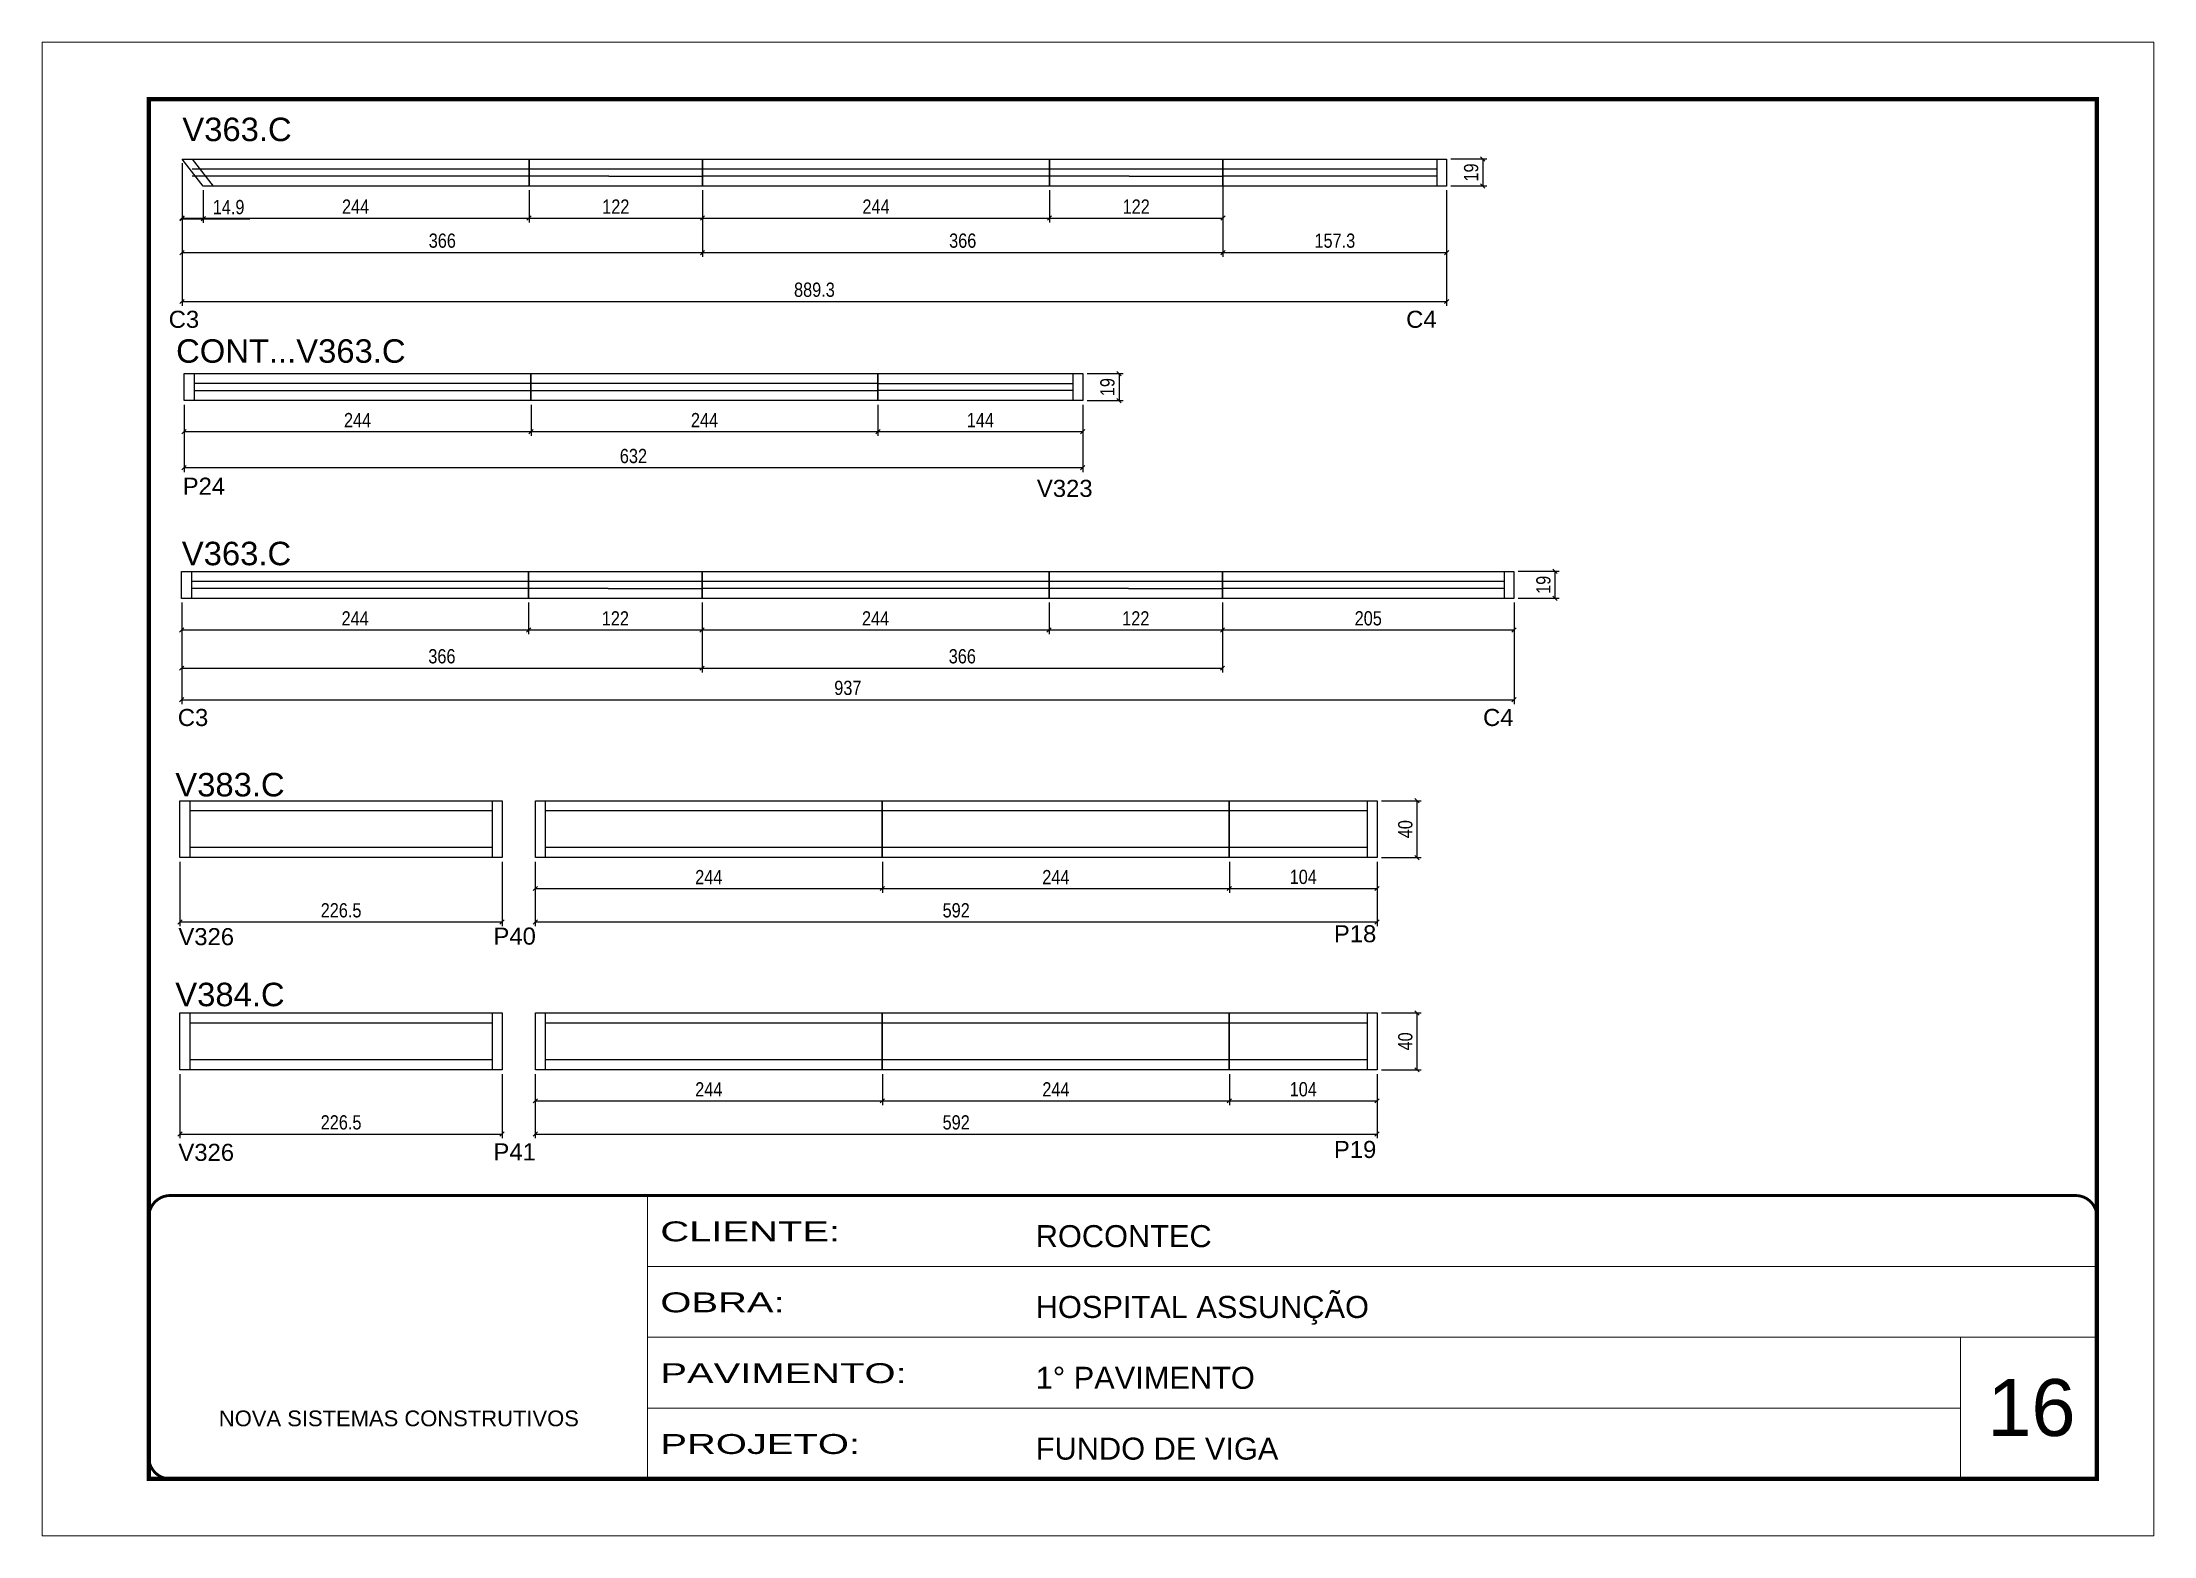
# Model space of a CAD drawing. Extents: x 3090 to 9343, y 762 to 5258.
# Drawn here: x 7858 to 9343, y 762 to 1812 of the extents above; entities that cross this region are included whole.
import ezdxf

# ---------------------------------------------------------------- set-up
doc = ezdxf.new("R2010")
doc.units = 0
doc.linetypes.add('CONTINUO', pattern=[0])
doc.linetypes.add('DASHED', pattern=[0.75, 0.5, -0.25])
doc.layers.add('00 - FELIPE', color=2, linetype='Continuous', plot=False)
for name, color, linetype in [('5', 5, 'Continuous'), ('NOMENCLATURA', 7, 'Continuous'), ('Painéis', 200, 'Continuous'), ('SARR_2.2x7', 40, 'Continuous')]:
    doc.layers.add(name, color=color, linetype=linetype)
for name, color, linetype, lineweight in [('CARIMBO', 255, 'Continuous', 9), ('Escoras', 2, 'Continuous', 25), ('Folhas', 255, 'Continuous', 9), ('Romaneio', 3, 'Continuous', 13), ('SARRAFO DE PRESSAO', 251, 'DASHED', 9)]:
    doc.layers.add(name, color=color, linetype=linetype, lineweight=lineweight)
doc.styles.add('ARIAL', font='arial.ttf')
doc.styles.add('COTA TECNICA', font='techl___.ttf', dxfattribs={"height": 10})
doc.styles.add('COTA TECNICA-50', font='techl___.ttf', dxfattribs={"height": 10})
doc.styles.get("Standard").update_dxf_attribs({"font": 'arial.ttf'})
doc.styles.add('Tecnologia', font='')
doc.styles.get('Tecnologia').set_extended_font_data('Forgotten Futurist')
doc.dimstyles.new('COTA PAINEL-50', dxfattribs={"dimtxt": 10, "dimasz": 3, "dimexe": 3, "dimexo": 3, "dimgap": 3, "dimtad": 1, "dimdec": 1, "dimzin": 12, "dimdsep": 46, "dimtxsty": 'COTA TECNICA-50', "dimblk1": 'OBLIQUE', "dimblk2": 'OBLIQUE', "dimsah": 1, "dimcen": 0.9, "dimclrd": 4, "dimclre": 4, "dimclrt": 240, "dimadec": 1, "dimazin": 3, "dimtfac": 1, "dimtdec": 1, "dimtmove": 0, "dimatfit": 3, "dimfxl": 1, "dimtolj": 1, "dimtzin": 12, "dimarcsym": 0})
doc.dimstyles.new('PAINEL', dxfattribs={"dimtxt": 10, "dimasz": 3, "dimexe": 3, "dimexo": 3, "dimgap": 3, "dimtad": 1, "dimdec": 1, "dimzin": 12, "dimdsep": 46, "dimtxsty": 'COTA TECNICA', "dimblk1": 'OBLIQUE', "dimblk2": 'OBLIQUE', "dimsah": 1, "dimcen": 0.9, "dimclrd": 4, "dimclre": 4, "dimclrt": 240, "dimadec": 1, "dimazin": 3, "dimtfac": 1, "dimtdec": 1, "dimtmove": 0, "dimatfit": 3, "dimfxl": 1, "dimtolj": 1, "dimtzin": 12, "dimarcsym": 0})

msp = doc.modelspace()

# ---------------------------------------------------------------- texts
at = {"layer": '5', "linetype": 'Continuous'}
for s, p in [('C3', (7947.37, 1611.18)), ('C4', (8817.64, 1611.18)), ('P24', (7957.22, 1493.85)), ('V323', (8557.98, 1492.31)), ('C3', (7953.77, 1331.24)), ('C4', (8871.73, 1331.24)), ('V326', (7954.2, 1177.16)), ('P40', (8175.76, 1177.52)), ('P18', (8766.83, 1179.2)), ('P19', (8766.83, 1027.55)), ('V326', (7954.2, 1025.51)), ('P41', (8175.76, 1025.86))]:
    msp.add_text(s, height=12, rotation=359.99996, dxfattribs=at).set_placement(p)
at = {"layer": 'CARIMBO', "style": 'ARIAL'}
msp.add_text('16', height=40, dxfattribs=at).set_placement((9226.29, 832.09))
at = {"layer": 'NOMENCLATURA', "linetype": 'Continuous'}
for s, p in [('V363.C', (7956.98, 1742.43)), ('CONT...V363.C', (7952.58, 1586.62)), ('V363.C', (7956.63, 1444.27)), ('V383.C', (7952.02, 1281.75)), ('V384.C', (7952.02, 1134.24))]:
    msp.add_text(s, height=16.5, dxfattribs=at).set_placement(p)

# ---------------------------------------------------------------- blocks, each defined once
blk = doc.blocks.new('9999999999')
at = {"color": 30, "linetype": 'CONTINUO'}
for p, q in [((98564.6, 34230.2), (98564.6, 34429.4)), ((98564.6, 34379.6), (99584, 34379.6)), ((98564.6, 34329.8), (99488, 34329.8)), ((99584, 34329.8), (99488, 34329.8)), ((99488, 34329.8), (99488, 34230.2)), ((98564.6, 34280), (99488, 34280))]:
    blk.add_line(p, q, dxfattribs=at)
at = {"color": 30, "linetype": 'CONTINUO', "const_width": 2}
blk.add_lwpolyline([(99584, 34230.2), (99584, 34414.4, 0.414214), (99569, 34429.4), (98229, 34429.4, 0.414214), (98214, 34414.4), (98214, 34245.2, 0.414214), (98229, 34230.2), (99584, 34230.2)], format="xyb", dxfattribs=at)
at = {"layer": 'Folhas'}
blk.add_lwpolyline([(98139, 34190.2), (99624, 34190.2), (99624, 35240.2), (98139, 35240.2)], close=True, dxfattribs=at)
at = {"layer": 'Folhas', "color": 30, "const_width": 3}
blk.add_lwpolyline([(98214, 34230.2), (99584, 34230.2), (99584, 35200.2), (98214, 35200.2)], close=True, dxfattribs=at)
at = {"color": 7, "linetype": 'Continuous', "ltscale": 5, "style": 'ARIAL'}
for s, height, p in [('ROCONTEC', 15.48, (98837.7, 34393.1)), ('HOSPITAL ASSUNÇÃO', 15.483, (98837.7, 34343.3)), ('1° PAVIMENTO', 15.483, (98837.7, 34293.5)), ('NOVA SISTEMAS CONSTRUTIVOS', 11.059, (98263.2, 34267.2)), ('FUNDO DE VIGA', 15.483, (98837.7, 34243.7))]:
    blk.add_text(s, height=height, dxfattribs=at).set_placement(p)
at = {"layer": 'Folhas', "color": 7, "style": 'Tecnologia', "width": 1.5}
for s, p in [('CLIENTE:', (98573.7, 34397.2)), ('OBRA:', (98573.7, 34347.3)), ('PAVIMENTO:', (98573.7, 34297.5)), ('PROJETO:', (98573.7, 34247.7))]:
    blk.add_text(s, height=14, dxfattribs=at).set_placement(p)
blk = doc.blocks.new('_Oblique')
at = {"color": 0, "linetype": 'ByBlock', "lineweight": -2}
blk.add_line((-0.5, -0.5), (0.5, 0.5), dxfattribs=at)
blk = doc.blocks.new('*D432')
at = {"layer": 'Defpoints', "color": 0, "linetype": 'ByBlock', "transparency": 16777216}
for p in [(7956.8, 1729.9), (8200.8, 1710.9), (8200.8, 1688.3)]:
    blk.add_point(p, dxfattribs=at)
at = {"layer": 'Escoras', "color": 4, "linetype": 'ByBlock', "lineweight": -2, "transparency": 16777216}
for p, q in [((7956.8, 1726.9), (7956.8, 1685.3)), ((8200.8, 1707.9), (8200.8, 1685.3)), ((7956.8, 1688.3), (8200.8, 1688.3))]:
    blk.add_line(p, q, dxfattribs=at)
at = {"layer": 'Escoras', "color": 4, "linetype": 'ByBlock', "lineweight": -2, "transparency": 16777216, "xscale": 3, "yscale": 3, "zscale": 3, "rotation": 180}
blk.add_blockref('_Oblique', (7956.8, 1688.3), dxfattribs=at)
at = {"layer": 'Escoras', "color": 4, "linetype": 'ByBlock', "lineweight": -2, "transparency": 16777216, "xscale": 3, "yscale": 3, "zscale": 3}
blk.add_blockref('_Oblique', (8200.8, 1688.3), dxfattribs=at)
at = {"layer": 'Escoras', "color": 240, "linetype": 'ByBlock', "transparency": 16777216, "insert": (8078.8, 1696.4), "char_height": 10, "attachment_point": 5, "style": 'COTA TECNICA-50'}
blk.add_mtext('\\A1;244', dxfattribs=at)
blk = doc.blocks.new('*D433')
at = {"layer": 'Defpoints', "color": 0, "linetype": 'ByBlock', "transparency": 16777216}
for p in [(7956.8, 1729.9), (7971.7, 1710.9), (7971.7, 1687.9)]:
    blk.add_point(p, dxfattribs=at)
at = {"layer": 'Escoras', "color": 4, "linetype": 'ByBlock', "lineweight": -2, "transparency": 16777216}
for p, q in [((7956.8, 1726.9), (7956.8, 1684.9)), ((7971.7, 1707.9), (7971.7, 1684.9)), ((7956.8, 1687.9), (7971.7, 1687.9)), ((7971.7, 1687.9), (8004.4, 1687.9))]:
    blk.add_line(p, q, dxfattribs=at)
at = {"layer": 'Escoras', "color": 4, "linetype": 'ByBlock', "lineweight": -2, "transparency": 16777216, "xscale": 3, "yscale": 3, "zscale": 3, "rotation": 180}
blk.add_blockref('_Oblique', (7956.8, 1687.9), dxfattribs=at)
at = {"layer": 'Escoras', "color": 4, "linetype": 'ByBlock', "lineweight": -2, "transparency": 16777216, "xscale": 3, "yscale": 3, "zscale": 3}
blk.add_blockref('_Oblique', (7971.7, 1687.9), dxfattribs=at)
at = {"layer": 'Escoras', "color": 240, "linetype": 'ByBlock', "transparency": 16777216, "insert": (7989.5, 1696), "char_height": 10, "attachment_point": 5, "style": 'COTA TECNICA-50'}
blk.add_mtext('\\A1;14.9', dxfattribs=at)
blk = doc.blocks.new('*D125')
at = {"layer": 'Defpoints', "color": 0, "linetype": 'ByBlock', "transparency": 16777216}
for p in [(7956.8, 1729.9), (8846.1, 1710.9), (8846.1, 1629.7)]:
    blk.add_point(p, dxfattribs=at)
at = {"layer": 'Escoras', "color": 4, "linetype": 'ByBlock', "lineweight": -2, "transparency": 16777216}
for p, q in [((7956.8, 1726.9), (7956.8, 1626.7)), ((8846.1, 1707.9), (8846.1, 1626.7)), ((7956.8, 1629.7), (8846.1, 1629.7))]:
    blk.add_line(p, q, dxfattribs=at)
at = {"layer": 'Escoras', "color": 4, "linetype": 'ByBlock', "lineweight": -2, "transparency": 16777216, "xscale": 3, "yscale": 3, "zscale": 3, "rotation": 180}
blk.add_blockref('_Oblique', (7956.8, 1629.7), dxfattribs=at)
at = {"layer": 'Escoras', "color": 4, "linetype": 'ByBlock', "lineweight": -2, "transparency": 16777216, "xscale": 3, "yscale": 3, "zscale": 3}
blk.add_blockref('_Oblique', (8846.1, 1629.7), dxfattribs=at)
at = {"layer": 'Escoras', "color": 240, "linetype": 'ByBlock', "transparency": 16777216, "insert": (8401.5, 1637.9), "char_height": 10, "attachment_point": 5, "style": 'COTA TECNICA-50'}
blk.add_mtext('\\A1;889.3', dxfattribs=at)
blk = doc.blocks.new('*D126')
at = {"layer": 'Defpoints', "color": 0, "linetype": 'ByBlock', "transparency": 16777216}
for p in [(8200.8, 1710.9), (8322.8, 1710.9), (8322.8, 1688.3)]:
    blk.add_point(p, dxfattribs=at)
at = {"layer": 'Romaneio', "color": 4, "linetype": 'ByBlock', "lineweight": -2, "transparency": 16777216}
for p, q in [((8200.8, 1707.9), (8200.8, 1685.3)), ((8322.8, 1707.9), (8322.8, 1685.3)), ((8200.8, 1688.3), (8322.8, 1688.3))]:
    blk.add_line(p, q, dxfattribs=at)
at = {"layer": 'Romaneio', "color": 4, "linetype": 'ByBlock', "lineweight": -2, "transparency": 16777216, "xscale": 3, "yscale": 3, "zscale": 3, "rotation": 180}
blk.add_blockref('_Oblique', (8200.8, 1688.3), dxfattribs=at)
at = {"layer": 'Romaneio', "color": 4, "linetype": 'ByBlock', "lineweight": -2, "transparency": 16777216, "xscale": 3, "yscale": 3, "zscale": 3}
blk.add_blockref('_Oblique', (8322.8, 1688.3), dxfattribs=at)
at = {"layer": 'Romaneio', "color": 240, "linetype": 'ByBlock', "transparency": 16777216, "insert": (8261.8, 1696.4), "char_height": 10, "attachment_point": 5, "style": 'COTA TECNICA-50'}
blk.add_mtext('\\A1;122', dxfattribs=at)
blk = doc.blocks.new('*D127')
at = {"layer": 'Defpoints', "color": 0, "linetype": 'ByBlock', "transparency": 16777216}
for p in [(8688.8, 1710.9), (8846.1, 1710.9), (8846.1, 1664.1)]:
    blk.add_point(p, dxfattribs=at)
at = {"layer": 'Romaneio', "color": 4, "linetype": 'ByBlock', "lineweight": -2, "transparency": 16777216}
for p, q in [((8688.8, 1707.9), (8688.8, 1661.1)), ((8846.1, 1707.9), (8846.1, 1661.1)), ((8688.8, 1664.1), (8846.1, 1664.1))]:
    blk.add_line(p, q, dxfattribs=at)
at = {"layer": 'Romaneio', "color": 4, "linetype": 'ByBlock', "lineweight": -2, "transparency": 16777216, "xscale": 3, "yscale": 3, "zscale": 3, "rotation": 180}
blk.add_blockref('_Oblique', (8688.8, 1664.1), dxfattribs=at)
at = {"layer": 'Romaneio', "color": 4, "linetype": 'ByBlock', "lineweight": -2, "transparency": 16777216, "xscale": 3, "yscale": 3, "zscale": 3}
blk.add_blockref('_Oblique', (8846.1, 1664.1), dxfattribs=at)
at = {"layer": 'Romaneio', "color": 240, "linetype": 'ByBlock', "transparency": 16777216, "insert": (8767.5, 1672.4), "char_height": 10, "attachment_point": 5, "style": 'COTA TECNICA-50'}
blk.add_mtext('\\A1;157.3', dxfattribs=at)
blk = doc.blocks.new('*D128')
at = {"layer": 'Defpoints', "color": 0, "linetype": 'ByBlock', "transparency": 16777216}
for p in [(8566.8, 1710.9), (8688.8, 1710.9), (8688.8, 1688.3)]:
    blk.add_point(p, dxfattribs=at)
at = {"layer": 'Romaneio', "color": 4, "linetype": 'ByBlock', "lineweight": -2, "transparency": 16777216}
for p, q in [((8566.8, 1707.9), (8566.8, 1685.3)), ((8688.8, 1707.9), (8688.8, 1685.3)), ((8566.8, 1688.3), (8688.8, 1688.3))]:
    blk.add_line(p, q, dxfattribs=at)
at = {"layer": 'Romaneio', "color": 4, "linetype": 'ByBlock', "lineweight": -2, "transparency": 16777216, "xscale": 3, "yscale": 3, "zscale": 3, "rotation": 180}
blk.add_blockref('_Oblique', (8566.8, 1688.3), dxfattribs=at)
at = {"layer": 'Romaneio', "color": 4, "linetype": 'ByBlock', "lineweight": -2, "transparency": 16777216, "xscale": 3, "yscale": 3, "zscale": 3}
blk.add_blockref('_Oblique', (8688.8, 1688.3), dxfattribs=at)
at = {"layer": 'Romaneio', "color": 240, "linetype": 'ByBlock', "transparency": 16777216, "insert": (8627.8, 1696.4), "char_height": 10, "attachment_point": 5, "style": 'COTA TECNICA-50'}
blk.add_mtext('\\A1;122', dxfattribs=at)
blk = doc.blocks.new('*D434')
at = {"layer": 'Defpoints', "color": 0, "linetype": 'ByBlock', "transparency": 16777216}
for p in [(7958.2, 1560), (8202.2, 1560), (8202.2, 1538.2)]:
    blk.add_point(p, dxfattribs=at)
at = {"layer": 'Romaneio', "color": 4, "linetype": 'ByBlock', "lineweight": -2, "transparency": 16777216}
for p, q in [((7958.2, 1557), (7958.2, 1535.2)), ((8202.2, 1557), (8202.2, 1535.2)), ((7958.2, 1538.2), (8202.2, 1538.2))]:
    blk.add_line(p, q, dxfattribs=at)
at = {"layer": 'Romaneio', "color": 4, "linetype": 'ByBlock', "lineweight": -2, "transparency": 16777216, "xscale": 3, "yscale": 3, "zscale": 3, "rotation": 180}
blk.add_blockref('_Oblique', (7958.2, 1538.2), dxfattribs=at)
at = {"layer": 'Romaneio', "color": 4, "linetype": 'ByBlock', "lineweight": -2, "transparency": 16777216, "xscale": 3, "yscale": 3, "zscale": 3}
blk.add_blockref('_Oblique', (8202.2, 1538.2), dxfattribs=at)
at = {"layer": 'Romaneio', "color": 240, "linetype": 'ByBlock', "transparency": 16777216, "insert": (8080.2, 1546.3), "char_height": 10, "attachment_point": 5, "style": 'COTA TECNICA-50'}
blk.add_mtext('\\A1;244', dxfattribs=at)
blk = doc.blocks.new('*D435')
at = {"layer": 'Defpoints', "color": 0, "linetype": 'ByBlock', "transparency": 16777216}
for p in [(8202.2, 1560), (8446.2, 1560), (8446.2, 1538.2)]:
    blk.add_point(p, dxfattribs=at)
at = {"layer": 'Romaneio', "color": 4, "linetype": 'ByBlock', "lineweight": -2, "transparency": 16777216}
for p, q in [((8202.2, 1557), (8202.2, 1535.2)), ((8446.2, 1557), (8446.2, 1535.2)), ((8202.2, 1538.2), (8446.2, 1538.2))]:
    blk.add_line(p, q, dxfattribs=at)
at = {"layer": 'Romaneio', "color": 4, "linetype": 'ByBlock', "lineweight": -2, "transparency": 16777216, "xscale": 3, "yscale": 3, "zscale": 3, "rotation": 180}
blk.add_blockref('_Oblique', (8202.2, 1538.2), dxfattribs=at)
at = {"layer": 'Romaneio', "color": 4, "linetype": 'ByBlock', "lineweight": -2, "transparency": 16777216, "xscale": 3, "yscale": 3, "zscale": 3}
blk.add_blockref('_Oblique', (8446.2, 1538.2), dxfattribs=at)
at = {"layer": 'Romaneio', "color": 240, "linetype": 'ByBlock', "transparency": 16777216, "insert": (8324.2, 1546.3), "char_height": 10, "attachment_point": 5, "style": 'COTA TECNICA-50'}
blk.add_mtext('\\A1;244', dxfattribs=at)
blk = doc.blocks.new('*D436')
at = {"layer": 'Defpoints', "color": 0, "linetype": 'ByBlock', "transparency": 16777216}
for p in [(8446.2, 1560), (8590.2, 1560), (8590.2, 1538.2)]:
    blk.add_point(p, dxfattribs=at)
at = {"layer": 'Romaneio', "color": 4, "linetype": 'ByBlock', "lineweight": -2, "transparency": 16777216}
for p, q in [((8446.2, 1557), (8446.2, 1535.2)), ((8590.2, 1557), (8590.2, 1535.2)), ((8446.2, 1538.2), (8590.2, 1538.2))]:
    blk.add_line(p, q, dxfattribs=at)
at = {"layer": 'Romaneio', "color": 4, "linetype": 'ByBlock', "lineweight": -2, "transparency": 16777216, "xscale": 3, "yscale": 3, "zscale": 3, "rotation": 180}
blk.add_blockref('_Oblique', (8446.2, 1538.2), dxfattribs=at)
at = {"layer": 'Romaneio', "color": 4, "linetype": 'ByBlock', "lineweight": -2, "transparency": 16777216, "xscale": 3, "yscale": 3, "zscale": 3}
blk.add_blockref('_Oblique', (8590.2, 1538.2), dxfattribs=at)
at = {"layer": 'Romaneio', "color": 240, "linetype": 'ByBlock', "transparency": 16777216, "insert": (8518.2, 1546.3), "char_height": 10, "attachment_point": 5, "style": 'COTA TECNICA-50'}
blk.add_mtext('\\A1;144', dxfattribs=at)
blk = doc.blocks.new('*D437')
at = {"layer": 'Defpoints', "color": 0, "linetype": 'ByBlock', "transparency": 16777216}
for p in [(7958.2, 1560), (8590.2, 1560), (7958.2, 1512.8)]:
    blk.add_point(p, dxfattribs=at)
at = {"layer": 'Romaneio', "color": 4, "linetype": 'ByBlock', "lineweight": -2, "transparency": 16777216}
for p, q in [((7958.2, 1557), (7958.2, 1509.8)), ((8590.2, 1557), (8590.2, 1509.8)), ((8590.2, 1512.8), (7958.2, 1512.8))]:
    blk.add_line(p, q, dxfattribs=at)
at = {"layer": 'Romaneio', "color": 4, "linetype": 'ByBlock', "lineweight": -2, "transparency": 16777216, "xscale": 3, "yscale": 3, "zscale": 3, "rotation": 180}
blk.add_blockref('_Oblique', (7958.2, 1512.8), dxfattribs=at)
at = {"layer": 'Romaneio', "color": 4, "linetype": 'ByBlock', "lineweight": -2, "transparency": 16777216, "xscale": 3, "yscale": 3, "zscale": 3}
blk.add_blockref('_Oblique', (8590.2, 1512.8), dxfattribs=at)
at = {"layer": 'Romaneio', "color": 240, "linetype": 'ByBlock', "transparency": 16777216, "insert": (8274.2, 1521), "char_height": 10, "attachment_point": 5, "style": 'COTA TECNICA-50'}
blk.add_mtext('\\A1;632', dxfattribs=at)
blk = doc.blocks.new('*D129')
at = {"layer": 'Defpoints', "color": 0, "linetype": 'ByBlock', "transparency": 16777216}
for p in [(8590.2, 1579), (8590.2, 1560), (8615.7, 1560)]:
    blk.add_point(p, dxfattribs=at)
at = {"layer": 'Romaneio', "color": 4, "linetype": 'ByBlock', "lineweight": -2, "transparency": 16777216}
for p, q in [((8593.2, 1579), (8618.7, 1579)), ((8615.7, 1579), (8615.7, 1560)), ((8593.2, 1560), (8618.7, 1560))]:
    blk.add_line(p, q, dxfattribs=at)
at = {"layer": 'Romaneio', "color": 4, "linetype": 'ByBlock', "lineweight": -2, "transparency": 16777216, "xscale": 3, "yscale": 3, "zscale": 3}
for p, rotation in [((8615.7, 1579), 90), ((8615.7, 1560), 270)]:
    blk.add_blockref('_Oblique', p, dxfattribs=dict(at, rotation=rotation))
at = {"layer": 'Romaneio', "color": 240, "linetype": 'ByBlock', "transparency": 16777216, "insert": (8607.6, 1569.5), "char_height": 10, "attachment_point": 5, "rotation": 90, "style": 'COTA TECNICA-50'}
blk.add_mtext('\\A1;19', dxfattribs=at)
blk = doc.blocks.new('*D438')
at = {"layer": 'Defpoints', "color": 0, "linetype": 'ByBlock', "transparency": 16777216}
for p in [(7956.5, 1421), (8200.5, 1421), (8200.5, 1398.8)]:
    blk.add_point(p, dxfattribs=at)
at = {"layer": 'Escoras', "color": 4, "linetype": 'ByBlock', "lineweight": -2, "transparency": 16777216}
for p, q in [((7956.5, 1418), (7956.5, 1395.8)), ((8200.5, 1418), (8200.5, 1395.8)), ((7956.5, 1398.8), (8200.5, 1398.8))]:
    blk.add_line(p, q, dxfattribs=at)
at = {"layer": 'Escoras', "color": 4, "linetype": 'ByBlock', "lineweight": -2, "transparency": 16777216, "xscale": 3, "yscale": 3, "zscale": 3, "rotation": 180}
blk.add_blockref('_Oblique', (7956.5, 1398.8), dxfattribs=at)
at = {"layer": 'Escoras', "color": 4, "linetype": 'ByBlock', "lineweight": -2, "transparency": 16777216, "xscale": 3, "yscale": 3, "zscale": 3}
blk.add_blockref('_Oblique', (8200.5, 1398.8), dxfattribs=at)
at = {"layer": 'Escoras', "color": 240, "linetype": 'ByBlock', "transparency": 16777216, "insert": (8078.5, 1406.9), "char_height": 10, "attachment_point": 5, "style": 'COTA TECNICA-50'}
blk.add_mtext('\\A1;244', dxfattribs=at)
blk = doc.blocks.new('*D130')
at = {"layer": 'Defpoints', "color": 0, "linetype": 'ByBlock', "transparency": 16777216}
for p in [(7956.5, 1421), (8893.5, 1421), (8893.5, 1349.7)]:
    blk.add_point(p, dxfattribs=at)
at = {"layer": 'Escoras', "color": 4, "linetype": 'ByBlock', "lineweight": -2, "transparency": 16777216}
for p, q in [((7956.5, 1418), (7956.5, 1346.7)), ((8893.5, 1418), (8893.5, 1346.7)), ((7956.5, 1349.7), (8893.5, 1349.7))]:
    blk.add_line(p, q, dxfattribs=at)
at = {"layer": 'Escoras', "color": 4, "linetype": 'ByBlock', "lineweight": -2, "transparency": 16777216, "xscale": 3, "yscale": 3, "zscale": 3, "rotation": 180}
blk.add_blockref('_Oblique', (7956.5, 1349.7), dxfattribs=at)
at = {"layer": 'Escoras', "color": 4, "linetype": 'ByBlock', "lineweight": -2, "transparency": 16777216, "xscale": 3, "yscale": 3, "zscale": 3}
blk.add_blockref('_Oblique', (8893.5, 1349.7), dxfattribs=at)
at = {"layer": 'Escoras', "color": 240, "linetype": 'ByBlock', "transparency": 16777216, "insert": (8425, 1358), "char_height": 10, "attachment_point": 5, "style": 'COTA TECNICA-50'}
blk.add_mtext('\\A1;937', dxfattribs=at)
blk = doc.blocks.new('*D131')
at = {"layer": 'Defpoints', "color": 0, "linetype": 'ByBlock', "transparency": 16777216}
for p in [(8200.5, 1421), (8322.5, 1421), (8322.5, 1398.8)]:
    blk.add_point(p, dxfattribs=at)
at = {"layer": 'Romaneio', "color": 4, "linetype": 'ByBlock', "lineweight": -2, "transparency": 16777216}
for p, q in [((8200.5, 1418), (8200.5, 1395.8)), ((8322.5, 1418), (8322.5, 1395.8)), ((8200.5, 1398.8), (8322.5, 1398.8))]:
    blk.add_line(p, q, dxfattribs=at)
at = {"layer": 'Romaneio', "color": 4, "linetype": 'ByBlock', "lineweight": -2, "transparency": 16777216, "xscale": 3, "yscale": 3, "zscale": 3, "rotation": 180}
blk.add_blockref('_Oblique', (8200.5, 1398.8), dxfattribs=at)
at = {"layer": 'Romaneio', "color": 4, "linetype": 'ByBlock', "lineweight": -2, "transparency": 16777216, "xscale": 3, "yscale": 3, "zscale": 3}
blk.add_blockref('_Oblique', (8322.5, 1398.8), dxfattribs=at)
at = {"layer": 'Romaneio', "color": 240, "linetype": 'ByBlock', "transparency": 16777216, "insert": (8261.5, 1406.9), "char_height": 10, "attachment_point": 5, "style": 'COTA TECNICA-50'}
blk.add_mtext('\\A1;122', dxfattribs=at)
blk = doc.blocks.new('*D132')
at = {"layer": 'Defpoints', "color": 0, "linetype": 'ByBlock', "transparency": 16777216}
for p in [(8688.5, 1421), (8893.5, 1421), (8893.5, 1398.8)]:
    blk.add_point(p, dxfattribs=at)
at = {"layer": 'Romaneio', "color": 4, "linetype": 'ByBlock', "lineweight": -2, "transparency": 16777216}
for p, q in [((8688.5, 1418), (8688.5, 1395.8)), ((8893.5, 1418), (8893.5, 1395.8)), ((8688.5, 1398.8), (8893.5, 1398.8))]:
    blk.add_line(p, q, dxfattribs=at)
at = {"layer": 'Romaneio', "color": 4, "linetype": 'ByBlock', "lineweight": -2, "transparency": 16777216, "xscale": 3, "yscale": 3, "zscale": 3, "rotation": 180}
blk.add_blockref('_Oblique', (8688.5, 1398.8), dxfattribs=at)
at = {"layer": 'Romaneio', "color": 4, "linetype": 'ByBlock', "lineweight": -2, "transparency": 16777216, "xscale": 3, "yscale": 3, "zscale": 3}
blk.add_blockref('_Oblique', (8893.5, 1398.8), dxfattribs=at)
at = {"layer": 'Romaneio', "color": 240, "linetype": 'ByBlock', "transparency": 16777216, "insert": (8791, 1406.9), "char_height": 10, "attachment_point": 5, "style": 'COTA TECNICA-50'}
blk.add_mtext('\\A1;205', dxfattribs=at)
blk = doc.blocks.new('*D133')
at = {"layer": 'Defpoints', "color": 0, "linetype": 'ByBlock', "transparency": 16777216}
for p in [(8566.5, 1421), (8688.5, 1421), (8688.5, 1398.8)]:
    blk.add_point(p, dxfattribs=at)
at = {"layer": 'Romaneio', "color": 4, "linetype": 'ByBlock', "lineweight": -2, "transparency": 16777216}
for p, q in [((8566.5, 1418), (8566.5, 1395.8)), ((8688.5, 1418), (8688.5, 1395.8)), ((8566.5, 1398.8), (8688.5, 1398.8))]:
    blk.add_line(p, q, dxfattribs=at)
at = {"layer": 'Romaneio', "color": 4, "linetype": 'ByBlock', "lineweight": -2, "transparency": 16777216, "xscale": 3, "yscale": 3, "zscale": 3, "rotation": 180}
blk.add_blockref('_Oblique', (8566.5, 1398.8), dxfattribs=at)
at = {"layer": 'Romaneio', "color": 4, "linetype": 'ByBlock', "lineweight": -2, "transparency": 16777216, "xscale": 3, "yscale": 3, "zscale": 3}
blk.add_blockref('_Oblique', (8688.5, 1398.8), dxfattribs=at)
at = {"layer": 'Romaneio', "color": 240, "linetype": 'ByBlock', "transparency": 16777216, "insert": (8627.5, 1406.9), "char_height": 10, "attachment_point": 5, "style": 'COTA TECNICA-50'}
blk.add_mtext('\\A1;122', dxfattribs=at)
blk = doc.blocks.new('*D440')
at = {"layer": 'Defpoints', "color": 0, "linetype": 'ByBlock', "transparency": 16777216}
for p in [(8893.5, 1440), (8893.5, 1421), (8922.3, 1421)]:
    blk.add_point(p, dxfattribs=at)
at = {"layer": 'Escoras', "color": 4, "linetype": 'ByBlock', "lineweight": -2, "transparency": 16777216}
for p, q in [((8896.5, 1440), (8925.3, 1440)), ((8922.3, 1440), (8922.3, 1421)), ((8896.5, 1421), (8925.3, 1421))]:
    blk.add_line(p, q, dxfattribs=at)
at = {"layer": 'Escoras', "color": 4, "linetype": 'ByBlock', "lineweight": -2, "transparency": 16777216, "xscale": 3, "yscale": 3, "zscale": 3}
for p, rotation in [((8922.3, 1440), 90), ((8922.3, 1421), 270)]:
    blk.add_blockref('_Oblique', p, dxfattribs=dict(at, rotation=rotation))
at = {"layer": 'Escoras', "color": 240, "linetype": 'ByBlock', "transparency": 16777216, "insert": (8914.2, 1430.5), "char_height": 10, "attachment_point": 5, "rotation": 90, "style": 'COTA TECNICA-50'}
blk.add_mtext('\\A1;19', dxfattribs=at)
blk = doc.blocks.new('*D441')
at = {"layer": 'Defpoints', "color": 0, "linetype": 'ByBlock', "transparency": 16777216}
for p in [(8846.1, 1729.9), (8846.1, 1710.9), (8871.5, 1710.9)]:
    blk.add_point(p, dxfattribs=at)
at = {"layer": 'Escoras', "color": 4, "linetype": 'ByBlock', "lineweight": -2, "transparency": 16777216}
for p, q in [((8849.1, 1729.9), (8874.5, 1729.9)), ((8871.5, 1729.9), (8871.5, 1710.9)), ((8849.1, 1710.9), (8874.5, 1710.9))]:
    blk.add_line(p, q, dxfattribs=at)
at = {"layer": 'Escoras', "color": 4, "linetype": 'ByBlock', "lineweight": -2, "transparency": 16777216, "xscale": 3, "yscale": 3, "zscale": 3}
for p, rotation in [((8871.5, 1729.9), 90), ((8871.5, 1710.9), 270)]:
    blk.add_blockref('_Oblique', p, dxfattribs=dict(at, rotation=rotation))
at = {"layer": 'Escoras', "color": 240, "linetype": 'ByBlock', "transparency": 16777216, "insert": (8863.4, 1720.4), "char_height": 10, "attachment_point": 5, "rotation": 90, "style": 'COTA TECNICA-50'}
blk.add_mtext('\\A1;19', dxfattribs=at)
blk = doc.blocks.new('*D134')
at = {"layer": 'Defpoints', "color": 0, "linetype": 'ByBlock', "transparency": 16777216}
for p in [(7955.3, 1238.7), (8181.8, 1238.7), (8181.8, 1193.5)]:
    blk.add_point(p, dxfattribs=at)
at = {"layer": 'Romaneio', "color": 4, "linetype": 'ByBlock', "lineweight": -2, "transparency": 16777216}
for p, q in [((7955.3, 1235.7), (7955.3, 1190.5)), ((8181.8, 1235.7), (8181.8, 1190.5)), ((7955.3, 1193.5), (8181.8, 1193.5))]:
    blk.add_line(p, q, dxfattribs=at)
at = {"layer": 'Romaneio', "color": 4, "linetype": 'ByBlock', "lineweight": -2, "transparency": 16777216, "xscale": 3, "yscale": 3, "zscale": 3, "rotation": 180}
blk.add_blockref('_Oblique', (7955.3, 1193.5), dxfattribs=at)
at = {"layer": 'Romaneio', "color": 4, "linetype": 'ByBlock', "lineweight": -2, "transparency": 16777216, "xscale": 3, "yscale": 3, "zscale": 3}
blk.add_blockref('_Oblique', (8181.8, 1193.5), dxfattribs=at)
at = {"layer": 'Romaneio', "color": 240, "linetype": 'ByBlock', "transparency": 16777216, "insert": (8068.6, 1201.6), "char_height": 10, "attachment_point": 5, "style": 'COTA TECNICA-50'}
blk.add_mtext('\\A1;226.5', dxfattribs=at)
blk = doc.blocks.new('*D135')
at = {"layer": 'Defpoints', "color": 0, "linetype": 'ByBlock', "transparency": 16777216}
for p in [(8205.2, 1238.7), (8449.3, 1238.7), (8449.3, 1217)]:
    blk.add_point(p, dxfattribs=at)
at = {"layer": 'Romaneio', "color": 4, "linetype": 'ByBlock', "lineweight": -2, "transparency": 16777216}
for p, q in [((8205.2, 1235.7), (8205.2, 1214)), ((8449.3, 1235.7), (8449.3, 1214)), ((8205.2, 1217), (8449.3, 1217))]:
    blk.add_line(p, q, dxfattribs=at)
at = {"layer": 'Romaneio', "color": 4, "linetype": 'ByBlock', "lineweight": -2, "transparency": 16777216, "xscale": 3, "yscale": 3, "zscale": 3, "rotation": 180}
blk.add_blockref('_Oblique', (8205.2, 1217), dxfattribs=at)
at = {"layer": 'Romaneio', "color": 4, "linetype": 'ByBlock', "lineweight": -2, "transparency": 16777216, "xscale": 3, "yscale": 3, "zscale": 3}
blk.add_blockref('_Oblique', (8449.3, 1217), dxfattribs=at)
at = {"layer": 'Romaneio', "color": 240, "linetype": 'ByBlock', "transparency": 16777216, "insert": (8327.2, 1225), "char_height": 10, "attachment_point": 5, "style": 'COTA TECNICA-50'}
blk.add_mtext('\\A1;244', dxfattribs=at)
blk = doc.blocks.new('*D136')
at = {"layer": 'Defpoints', "color": 0, "linetype": 'ByBlock', "transparency": 16777216}
for p in [(8797.2, 1278.7), (8797.2, 1238.7), (8825.2, 1238.7)]:
    blk.add_point(p, dxfattribs=at)
at = {"layer": 'Escoras', "color": 4, "linetype": 'ByBlock', "lineweight": -2, "transparency": 16777216}
for p, q in [((8800.2, 1278.7), (8828.2, 1278.7)), ((8825.2, 1278.7), (8825.2, 1238.7)), ((8800.2, 1238.7), (8828.2, 1238.7))]:
    blk.add_line(p, q, dxfattribs=at)
at = {"layer": 'Escoras', "color": 4, "linetype": 'ByBlock', "lineweight": -2, "transparency": 16777216, "xscale": 3, "yscale": 3, "zscale": 3}
for p, rotation in [((8825.2, 1278.7), 90), ((8825.2, 1238.7), 270)]:
    blk.add_blockref('_Oblique', p, dxfattribs=dict(at, rotation=rotation))
at = {"layer": 'Escoras', "color": 240, "linetype": 'ByBlock', "transparency": 16777216, "insert": (8817.1, 1258.7), "char_height": 10, "attachment_point": 5, "rotation": 90, "style": 'COTA TECNICA-50'}
blk.add_mtext('\\A1;40', dxfattribs=at)
blk = doc.blocks.new('*D137')
at = {"layer": 'Defpoints', "color": 0, "linetype": 'ByBlock', "transparency": 16777216}
for p in [(8449.3, 1238.7), (8693.3, 1238.7), (8693.3, 1217)]:
    blk.add_point(p, dxfattribs=at)
at = {"layer": 'Romaneio', "color": 4, "linetype": 'ByBlock', "lineweight": -2, "transparency": 16777216}
for p, q in [((8449.3, 1235.7), (8449.3, 1214)), ((8693.3, 1235.7), (8693.3, 1214)), ((8449.3, 1217), (8693.3, 1217))]:
    blk.add_line(p, q, dxfattribs=at)
at = {"layer": 'Romaneio', "color": 4, "linetype": 'ByBlock', "lineweight": -2, "transparency": 16777216, "xscale": 3, "yscale": 3, "zscale": 3, "rotation": 180}
blk.add_blockref('_Oblique', (8449.3, 1217), dxfattribs=at)
at = {"layer": 'Romaneio', "color": 4, "linetype": 'ByBlock', "lineweight": -2, "transparency": 16777216, "xscale": 3, "yscale": 3, "zscale": 3}
blk.add_blockref('_Oblique', (8693.3, 1217), dxfattribs=at)
at = {"layer": 'Romaneio', "color": 240, "linetype": 'ByBlock', "transparency": 16777216, "insert": (8571.3, 1225), "char_height": 10, "attachment_point": 5, "style": 'COTA TECNICA-50'}
blk.add_mtext('\\A1;244', dxfattribs=at)
blk = doc.blocks.new('*D138')
at = {"layer": 'Defpoints', "color": 0, "linetype": 'ByBlock', "transparency": 16777216}
for p in [(8693.3, 1238.7), (8797.2, 1238.7), (8797.2, 1217)]:
    blk.add_point(p, dxfattribs=at)
at = {"layer": 'Romaneio', "color": 4, "linetype": 'ByBlock', "lineweight": -2, "transparency": 16777216}
for p, q in [((8693.3, 1235.7), (8693.3, 1214)), ((8797.2, 1235.7), (8797.2, 1214)), ((8693.3, 1217), (8797.2, 1217))]:
    blk.add_line(p, q, dxfattribs=at)
at = {"layer": 'Romaneio', "color": 4, "linetype": 'ByBlock', "lineweight": -2, "transparency": 16777216, "xscale": 3, "yscale": 3, "zscale": 3, "rotation": 180}
blk.add_blockref('_Oblique', (8693.3, 1217), dxfattribs=at)
at = {"layer": 'Romaneio', "color": 4, "linetype": 'ByBlock', "lineweight": -2, "transparency": 16777216, "xscale": 3, "yscale": 3, "zscale": 3}
blk.add_blockref('_Oblique', (8797.2, 1217), dxfattribs=at)
at = {"layer": 'Romaneio', "color": 240, "linetype": 'ByBlock', "transparency": 16777216, "insert": (8745.3, 1225.1), "char_height": 10, "attachment_point": 5, "style": 'COTA TECNICA-50'}
blk.add_mtext('\\A1;104', dxfattribs=at)
blk = doc.blocks.new('*D139')
at = {"layer": 'Defpoints', "color": 0, "linetype": 'ByBlock', "transparency": 16777216}
for p in [(8205.2, 1238.7), (8797.2, 1238.7), (8797.2, 1193.5)]:
    blk.add_point(p, dxfattribs=at)
at = {"layer": 'Escoras', "color": 4, "linetype": 'ByBlock', "lineweight": -2, "transparency": 16777216}
for p, q in [((8205.2, 1235.7), (8205.2, 1190.5)), ((8797.2, 1235.7), (8797.2, 1190.5)), ((8205.2, 1193.5), (8797.2, 1193.5))]:
    blk.add_line(p, q, dxfattribs=at)
at = {"layer": 'Escoras', "color": 4, "linetype": 'ByBlock', "lineweight": -2, "transparency": 16777216, "xscale": 3, "yscale": 3, "zscale": 3, "rotation": 180}
blk.add_blockref('_Oblique', (8205.2, 1193.5), dxfattribs=at)
at = {"layer": 'Escoras', "color": 4, "linetype": 'ByBlock', "lineweight": -2, "transparency": 16777216, "xscale": 3, "yscale": 3, "zscale": 3}
blk.add_blockref('_Oblique', (8797.2, 1193.5), dxfattribs=at)
at = {"layer": 'Escoras', "color": 240, "linetype": 'ByBlock', "transparency": 16777216, "insert": (8501.2, 1201.6), "char_height": 10, "attachment_point": 5, "style": 'COTA TECNICA-50'}
blk.add_mtext('\\A1;592', dxfattribs=at)
blk = doc.blocks.new('*D140')
at = {"layer": 'Defpoints', "color": 0, "linetype": 'ByBlock', "transparency": 16777216}
for p in [(7955.3, 1089.5), (8181.8, 1089.5), (8181.8, 1044.4)]:
    blk.add_point(p, dxfattribs=at)
at = {"layer": 'Romaneio', "color": 4, "linetype": 'ByBlock', "lineweight": -2, "transparency": 16777216}
for p, q in [((7955.3, 1086.5), (7955.3, 1041.4)), ((8181.8, 1086.5), (8181.8, 1041.4)), ((7955.3, 1044.4), (8181.8, 1044.4))]:
    blk.add_line(p, q, dxfattribs=at)
at = {"layer": 'Romaneio', "color": 4, "linetype": 'ByBlock', "lineweight": -2, "transparency": 16777216, "xscale": 3, "yscale": 3, "zscale": 3, "rotation": 180}
blk.add_blockref('_Oblique', (7955.3, 1044.4), dxfattribs=at)
at = {"layer": 'Romaneio', "color": 4, "linetype": 'ByBlock', "lineweight": -2, "transparency": 16777216, "xscale": 3, "yscale": 3, "zscale": 3}
blk.add_blockref('_Oblique', (8181.8, 1044.4), dxfattribs=at)
at = {"layer": 'Romaneio', "color": 240, "linetype": 'ByBlock', "transparency": 16777216, "insert": (8068.6, 1052.5), "char_height": 10, "attachment_point": 5, "style": 'COTA TECNICA-50'}
blk.add_mtext('\\A1;226.5', dxfattribs=at)
blk = doc.blocks.new('*D141')
at = {"layer": 'Defpoints', "color": 0, "linetype": 'ByBlock', "transparency": 16777216}
for p in [(8205.2, 1089.5), (8449.3, 1089.5), (8449.3, 1067.7)]:
    blk.add_point(p, dxfattribs=at)
at = {"layer": 'Romaneio', "color": 4, "linetype": 'ByBlock', "lineweight": -2, "transparency": 16777216}
for p, q in [((8205.2, 1086.5), (8205.2, 1064.7)), ((8449.3, 1086.5), (8449.3, 1064.7)), ((8205.2, 1067.7), (8449.3, 1067.7))]:
    blk.add_line(p, q, dxfattribs=at)
at = {"layer": 'Romaneio', "color": 4, "linetype": 'ByBlock', "lineweight": -2, "transparency": 16777216, "xscale": 3, "yscale": 3, "zscale": 3, "rotation": 180}
blk.add_blockref('_Oblique', (8205.2, 1067.7), dxfattribs=at)
at = {"layer": 'Romaneio', "color": 4, "linetype": 'ByBlock', "lineweight": -2, "transparency": 16777216, "xscale": 3, "yscale": 3, "zscale": 3}
blk.add_blockref('_Oblique', (8449.3, 1067.7), dxfattribs=at)
at = {"layer": 'Romaneio', "color": 240, "linetype": 'ByBlock', "transparency": 16777216, "insert": (8327.2, 1075.8), "char_height": 10, "attachment_point": 5, "style": 'COTA TECNICA-50'}
blk.add_mtext('\\A1;244', dxfattribs=at)
blk = doc.blocks.new('*D142')
at = {"layer": 'Defpoints', "color": 0, "linetype": 'ByBlock', "transparency": 16777216}
for p in [(8797.2, 1129.5), (8797.2, 1089.5), (8825.2, 1089.5)]:
    blk.add_point(p, dxfattribs=at)
at = {"layer": 'Escoras', "color": 4, "linetype": 'ByBlock', "lineweight": -2, "transparency": 16777216}
for p, q in [((8800.2, 1129.5), (8828.2, 1129.5)), ((8825.2, 1129.5), (8825.2, 1089.5)), ((8800.2, 1089.5), (8828.2, 1089.5))]:
    blk.add_line(p, q, dxfattribs=at)
at = {"layer": 'Escoras', "color": 4, "linetype": 'ByBlock', "lineweight": -2, "transparency": 16777216, "xscale": 3, "yscale": 3, "zscale": 3}
for p, rotation in [((8825.2, 1129.5), 90), ((8825.2, 1089.5), 270)]:
    blk.add_blockref('_Oblique', p, dxfattribs=dict(at, rotation=rotation))
at = {"layer": 'Escoras', "color": 240, "linetype": 'ByBlock', "transparency": 16777216, "insert": (8817.1, 1109.5), "char_height": 10, "attachment_point": 5, "rotation": 90, "style": 'COTA TECNICA-50'}
blk.add_mtext('\\A1;40', dxfattribs=at)
blk = doc.blocks.new('*D143')
at = {"layer": 'Defpoints', "color": 0, "linetype": 'ByBlock', "transparency": 16777216}
for p in [(8449.3, 1089.5), (8693.3, 1089.5), (8693.3, 1067.7)]:
    blk.add_point(p, dxfattribs=at)
at = {"layer": 'Romaneio', "color": 4, "linetype": 'ByBlock', "lineweight": -2, "transparency": 16777216}
for p, q in [((8449.3, 1086.5), (8449.3, 1064.7)), ((8693.3, 1086.5), (8693.3, 1064.7)), ((8449.3, 1067.7), (8693.3, 1067.7))]:
    blk.add_line(p, q, dxfattribs=at)
at = {"layer": 'Romaneio', "color": 4, "linetype": 'ByBlock', "lineweight": -2, "transparency": 16777216, "xscale": 3, "yscale": 3, "zscale": 3, "rotation": 180}
blk.add_blockref('_Oblique', (8449.3, 1067.7), dxfattribs=at)
at = {"layer": 'Romaneio', "color": 4, "linetype": 'ByBlock', "lineweight": -2, "transparency": 16777216, "xscale": 3, "yscale": 3, "zscale": 3}
blk.add_blockref('_Oblique', (8693.3, 1067.7), dxfattribs=at)
at = {"layer": 'Romaneio', "color": 240, "linetype": 'ByBlock', "transparency": 16777216, "insert": (8571.3, 1075.8), "char_height": 10, "attachment_point": 5, "style": 'COTA TECNICA-50'}
blk.add_mtext('\\A1;244', dxfattribs=at)
blk = doc.blocks.new('*D144')
at = {"layer": 'Defpoints', "color": 0, "linetype": 'ByBlock', "transparency": 16777216}
for p in [(8693.3, 1089.5), (8797.2, 1089.5), (8797.2, 1067.7)]:
    blk.add_point(p, dxfattribs=at)
at = {"layer": 'Romaneio', "color": 4, "linetype": 'ByBlock', "lineweight": -2, "transparency": 16777216}
for p, q in [((8693.3, 1086.5), (8693.3, 1064.7)), ((8797.2, 1086.5), (8797.2, 1064.7)), ((8693.3, 1067.7), (8797.2, 1067.7))]:
    blk.add_line(p, q, dxfattribs=at)
at = {"layer": 'Romaneio', "color": 4, "linetype": 'ByBlock', "lineweight": -2, "transparency": 16777216, "xscale": 3, "yscale": 3, "zscale": 3, "rotation": 180}
blk.add_blockref('_Oblique', (8693.3, 1067.7), dxfattribs=at)
at = {"layer": 'Romaneio', "color": 4, "linetype": 'ByBlock', "lineweight": -2, "transparency": 16777216, "xscale": 3, "yscale": 3, "zscale": 3}
blk.add_blockref('_Oblique', (8797.2, 1067.7), dxfattribs=at)
at = {"layer": 'Romaneio', "color": 240, "linetype": 'ByBlock', "transparency": 16777216, "insert": (8745.3, 1075.8), "char_height": 10, "attachment_point": 5, "style": 'COTA TECNICA-50'}
blk.add_mtext('\\A1;104', dxfattribs=at)
blk = doc.blocks.new('*D145')
at = {"layer": 'Defpoints', "color": 0, "linetype": 'ByBlock', "transparency": 16777216}
for p in [(8205.2, 1089.5), (8797.2, 1089.5), (8797.2, 1044.4)]:
    blk.add_point(p, dxfattribs=at)
at = {"layer": 'Escoras', "color": 4, "linetype": 'ByBlock', "lineweight": -2, "transparency": 16777216}
for p, q in [((8205.2, 1086.5), (8205.2, 1041.4)), ((8797.2, 1086.5), (8797.2, 1041.4)), ((8205.2, 1044.4), (8797.2, 1044.4))]:
    blk.add_line(p, q, dxfattribs=at)
at = {"layer": 'Escoras', "color": 4, "linetype": 'ByBlock', "lineweight": -2, "transparency": 16777216, "xscale": 3, "yscale": 3, "zscale": 3, "rotation": 180}
blk.add_blockref('_Oblique', (8205.2, 1044.4), dxfattribs=at)
at = {"layer": 'Escoras', "color": 4, "linetype": 'ByBlock', "lineweight": -2, "transparency": 16777216, "xscale": 3, "yscale": 3, "zscale": 3}
blk.add_blockref('_Oblique', (8797.2, 1044.4), dxfattribs=at)
at = {"layer": 'Escoras', "color": 240, "linetype": 'ByBlock', "transparency": 16777216, "insert": (8501.2, 1052.5), "char_height": 10, "attachment_point": 5, "style": 'COTA TECNICA-50'}
blk.add_mtext('\\A1;592', dxfattribs=at)
blk = doc.blocks.new('*D449')
at = {"layer": '00 - FELIPE', "color": 4, "lineweight": -2, "transparency": 16777216}
for p, q in [((7956.8, 1726.9), (7956.8, 1661.1)), ((8322.8, 1707.9), (8322.8, 1661.1)), ((7956.8, 1664.1), (8322.8, 1664.1))]:
    blk.add_line(p, q, dxfattribs=at)
at = {"layer": 'Defpoints', "color": 0, "transparency": 16777216}
for p in [(7956.8, 1729.9), (8322.8, 1710.9), (8322.8, 1664.1)]:
    blk.add_point(p, dxfattribs=at)
at = {"layer": '00 - FELIPE', "color": 4, "lineweight": -2, "transparency": 16777216, "xscale": 3, "yscale": 3, "zscale": 3, "rotation": 180}
blk.add_blockref('_Oblique', (7956.8, 1664.1), dxfattribs=at)
at = {"layer": '00 - FELIPE', "color": 4, "lineweight": -2, "transparency": 16777216, "xscale": 3, "yscale": 3, "zscale": 3}
blk.add_blockref('_Oblique', (8322.8, 1664.1), dxfattribs=at)
at = {"layer": '00 - FELIPE', "color": 240, "transparency": 16777216, "insert": (8139.8, 1672.4), "char_height": 10, "attachment_point": 5, "style": 'COTA TECNICA'}
blk.add_mtext('\\A1;366', dxfattribs=at)
blk = doc.blocks.new('*D450')
at = {"layer": '00 - FELIPE', "color": 4, "lineweight": -2, "transparency": 16777216}
for p, q in [((8688.8, 1726.9), (8688.8, 1661.1)), ((8322.8, 1707.9), (8322.8, 1661.1)), ((8322.8, 1664.1), (8688.8, 1664.1))]:
    blk.add_line(p, q, dxfattribs=at)
at = {"layer": 'Defpoints', "color": 0, "transparency": 16777216}
for p in [(8688.8, 1729.9), (8322.8, 1710.9), (8688.8, 1664.1)]:
    blk.add_point(p, dxfattribs=at)
at = {"layer": '00 - FELIPE', "color": 4, "lineweight": -2, "transparency": 16777216, "xscale": 3, "yscale": 3, "zscale": 3, "rotation": 180}
blk.add_blockref('_Oblique', (8322.8, 1664.1), dxfattribs=at)
at = {"layer": '00 - FELIPE', "color": 4, "lineweight": -2, "transparency": 16777216, "xscale": 3, "yscale": 3, "zscale": 3}
blk.add_blockref('_Oblique', (8688.8, 1664.1), dxfattribs=at)
at = {"layer": '00 - FELIPE', "color": 240, "transparency": 16777216, "insert": (8505.8, 1672.4), "char_height": 10, "attachment_point": 5, "style": 'COTA TECNICA'}
blk.add_mtext('\\A1;366', dxfattribs=at)
blk = doc.blocks.new('*D451')
at = {"layer": '00 - FELIPE', "color": 4, "lineweight": -2, "transparency": 16777216}
for p, q in [((7956.5, 1418), (7956.5, 1368.9)), ((8322.5, 1418), (8322.5, 1368.9)), ((7956.5, 1371.9), (8322.5, 1371.9))]:
    blk.add_line(p, q, dxfattribs=at)
at = {"layer": 'Defpoints', "color": 0, "transparency": 16777216}
for p in [(7956.5, 1421), (8322.5, 1421), (8322.5, 1371.9)]:
    blk.add_point(p, dxfattribs=at)
at = {"layer": '00 - FELIPE', "color": 4, "lineweight": -2, "transparency": 16777216, "xscale": 3, "yscale": 3, "zscale": 3, "rotation": 180}
blk.add_blockref('_Oblique', (7956.5, 1371.9), dxfattribs=at)
at = {"layer": '00 - FELIPE', "color": 4, "lineweight": -2, "transparency": 16777216, "xscale": 3, "yscale": 3, "zscale": 3}
blk.add_blockref('_Oblique', (8322.5, 1371.9), dxfattribs=at)
at = {"layer": '00 - FELIPE', "color": 240, "transparency": 16777216, "insert": (8139.5, 1380.2), "char_height": 10, "attachment_point": 5, "style": 'COTA TECNICA'}
blk.add_mtext('\\A1;366', dxfattribs=at)
blk = doc.blocks.new('*D452')
at = {"layer": '00 - FELIPE', "color": 4, "lineweight": -2, "transparency": 16777216}
for p, q in [((8322.5, 1418), (8322.5, 1368.9)), ((8688.5, 1418), (8688.5, 1368.9)), ((8322.5, 1371.9), (8688.5, 1371.9))]:
    blk.add_line(p, q, dxfattribs=at)
at = {"layer": 'Defpoints', "color": 0, "transparency": 16777216}
for p in [(8322.5, 1421), (8688.5, 1421), (8688.5, 1371.9)]:
    blk.add_point(p, dxfattribs=at)
at = {"layer": '00 - FELIPE', "color": 4, "lineweight": -2, "transparency": 16777216, "xscale": 3, "yscale": 3, "zscale": 3, "rotation": 180}
blk.add_blockref('_Oblique', (8322.5, 1371.9), dxfattribs=at)
at = {"layer": '00 - FELIPE', "color": 4, "lineweight": -2, "transparency": 16777216, "xscale": 3, "yscale": 3, "zscale": 3}
blk.add_blockref('_Oblique', (8688.5, 1371.9), dxfattribs=at)
at = {"layer": '00 - FELIPE', "color": 240, "transparency": 16777216, "insert": (8505.5, 1380.2), "char_height": 10, "attachment_point": 5, "style": 'COTA TECNICA'}
blk.add_mtext('\\A1;366', dxfattribs=at)
blk = doc.blocks.new('*D506')
at = {"layer": '00 - FELIPE', "color": 4, "lineweight": -2, "transparency": 16777216}
for p, q in [((8322.8, 1707.9), (8322.8, 1685.3)), ((8566.8, 1707.9), (8566.8, 1685.3)), ((8322.8, 1688.3), (8566.8, 1688.3))]:
    blk.add_line(p, q, dxfattribs=at)
at = {"layer": 'Defpoints', "color": 0, "transparency": 16777216}
for p in [(8322.8, 1710.9), (8566.8, 1710.9), (8566.8, 1688.3)]:
    blk.add_point(p, dxfattribs=at)
at = {"layer": '00 - FELIPE', "color": 4, "lineweight": -2, "transparency": 16777216, "xscale": 3, "yscale": 3, "zscale": 3, "rotation": 180}
blk.add_blockref('_Oblique', (8322.8, 1688.3), dxfattribs=at)
at = {"layer": '00 - FELIPE', "color": 4, "lineweight": -2, "transparency": 16777216, "xscale": 3, "yscale": 3, "zscale": 3}
blk.add_blockref('_Oblique', (8566.8, 1688.3), dxfattribs=at)
at = {"layer": '00 - FELIPE', "color": 240, "transparency": 16777216, "insert": (8444.8, 1696.4), "char_height": 10, "attachment_point": 5, "style": 'COTA TECNICA'}
blk.add_mtext('\\A1;244', dxfattribs=at)
blk = doc.blocks.new('*D507')
at = {"layer": '00 - FELIPE', "color": 4, "lineweight": -2, "transparency": 16777216}
for p, q in [((8322.5, 1418), (8322.5, 1395.8)), ((8566.5, 1418), (8566.5, 1395.8)), ((8322.5, 1398.8), (8566.5, 1398.8))]:
    blk.add_line(p, q, dxfattribs=at)
at = {"layer": 'Defpoints', "color": 0, "transparency": 16777216}
for p in [(8322.5, 1421), (8566.5, 1421), (8566.5, 1398.8)]:
    blk.add_point(p, dxfattribs=at)
at = {"layer": '00 - FELIPE', "color": 4, "lineweight": -2, "transparency": 16777216, "xscale": 3, "yscale": 3, "zscale": 3, "rotation": 180}
blk.add_blockref('_Oblique', (8322.5, 1398.8), dxfattribs=at)
at = {"layer": '00 - FELIPE', "color": 4, "lineweight": -2, "transparency": 16777216, "xscale": 3, "yscale": 3, "zscale": 3}
blk.add_blockref('_Oblique', (8566.5, 1398.8), dxfattribs=at)
at = {"layer": '00 - FELIPE', "color": 240, "transparency": 16777216, "insert": (8444.5, 1406.9), "char_height": 10, "attachment_point": 5, "style": 'COTA TECNICA'}
blk.add_mtext('\\A1;244', dxfattribs=at)

# ---------------------------------------------------------------- dimensions: what is measured, and where the dimension line sits
at = {"layer": '00 - FELIPE'}
for base, p1, p2, picture, middle in [((8322.83, 1664.13), (7956.83, 1729.85), (8322.83, 1710.85), '*D449', (8139.83, 1672.35)), ((8688.83, 1664.13), (8322.83, 1710.85), (8688.83, 1729.85), '*D450', (8505.83, 1672.35)), ((8566.83, 1688.32), (8322.83, 1710.85), (8566.83, 1710.85), '*D506', (8444.83, 1696.39)), ((8322.48, 1371.94), (7956.48, 1420.97), (8322.48, 1420.97), '*D451', (8139.48, 1380.16)), ((8688.48, 1371.94), (8322.48, 1420.97), (8688.48, 1420.97), '*D452', (8505.48, 1380.16)), ((8566.48, 1398.81), (8322.48, 1420.97), (8566.48, 1420.97), '*D507', (8444.48, 1406.88))]:
    dim = msp.add_linear_dim(base=base, p1=p1, p2=p2, dimstyle='PAINEL', dxfattribs=at)
    dim.commit()
    dim.dimension.update_dxf_attribs({"geometry": picture, "text_midpoint": middle})
at = {"layer": 'Escoras', "linetype": 'ByBlock'}
for base, p1, p2, picture, middle in [((8200.83, 1688.32), (7956.83, 1729.85), (8200.83, 1710.85), '*D432', (8078.83, 1696.39)), ((7971.73, 1687.88), (7956.83, 1729.85), (7971.73, 1710.85), '*D433', (7989.55, 1695.98)), ((8846.12, 1629.68), (7956.83, 1729.85), (8846.12, 1710.85), '*D125', (8401.48, 1637.93)), ((8200.48, 1398.81), (7956.48, 1420.97), (8200.48, 1420.97), '*D438', (8078.48, 1406.88)), ((8893.47, 1349.74), (7956.48, 1420.97), (8893.47, 1420.97), '*D130', (8424.97, 1357.99)), ((8797.23, 1193.49), (8205.23, 1238.73), (8797.23, 1238.73), '*D139', (8501.23, 1201.62)), ((8797.23, 1044.4), (8205.23, 1089.51), (8797.23, 1089.51), '*D145', (8501.23, 1052.54))]:
    dim = msp.add_linear_dim(base=base, p1=p1, p2=p2, dimstyle='COTA PAINEL-50', override={"dimarcsym": 1}, dxfattribs=at)
    dim.commit()
    dim.dimension.update_dxf_attribs({"geometry": picture, "text_midpoint": middle})
for base, p1, p2, picture, middle in [((8871.47, 1710.85), (8846.12, 1729.85), (8846.12, 1710.85), '*D441', (8863.38, 1720.35)), ((8922.29, 1420.97), (8893.47, 1439.97), (8893.47, 1420.97), '*D440', (8914.21, 1430.47)), ((8825.21, 1238.73), (8797.23, 1278.73), (8797.23, 1238.73), '*D136', (8817.11, 1258.73)), ((8825.21, 1089.51), (8797.23, 1129.51), (8797.23, 1089.51), '*D142', (8817.11, 1109.51))]:
    dim = msp.add_linear_dim(base=base, p1=p1, p2=p2, angle=90, dimstyle='COTA PAINEL-50', override={"dimarcsym": 1}, dxfattribs=at)
    dim.commit()
    dim.dimension.update_dxf_attribs({"geometry": picture, "text_midpoint": middle})
at = {"layer": 'Romaneio', "linetype": 'ByBlock'}
for p1, p2, distance, picture, middle in [((8200.83, 1710.85), (8322.83, 1710.85), -22.53, '*D126', (8261.83, 1696.38)), ((8566.83, 1710.85), (8688.83, 1710.85), -22.53, '*D128', (8627.83, 1696.38)), ((8688.83, 1710.85), (8846.12, 1710.85), -46.72, '*D127', (8767.48, 1672.35)), ((8590.17, 1579.03), (8590.17, 1560.03), 25.52, '*D129', (8607.6, 1569.53)), ((7958.17, 1560.03), (8202.17, 1560.03), -21.83, '*D434', (8080.17, 1546.28)), ((8590.17, 1560.03), (7958.17, 1560.03), 47.23, '*D437', (8274.17, 1521.03)), ((8202.17, 1560.03), (8446.17, 1560.03), -21.83, '*D435', (8324.17, 1546.28)), ((8446.17, 1560.03), (8590.17, 1560.03), -21.83, '*D436', (8518.17, 1546.28)), ((8200.48, 1420.97), (8322.48, 1420.97), -22.16, '*D131', (8261.48, 1406.87)), ((8566.48, 1420.97), (8688.48, 1420.97), -22.16, '*D133', (8627.48, 1406.87)), ((8688.48, 1420.97), (8893.47, 1420.97), -22.16, '*D132', (8790.97, 1406.92)), ((7955.32, 1238.73), (8181.84, 1238.73), -45.24, '*D134', (8068.58, 1201.59)), ((8205.23, 1238.73), (8449.25, 1238.73), -21.77, '*D135', (8327.24, 1225.03)), ((8449.25, 1238.73), (8693.27, 1238.73), -21.77, '*D137', (8571.26, 1225.03)), ((8693.27, 1238.73), (8797.23, 1238.73), -21.77, '*D138', (8745.25, 1225.06)), ((7955.32, 1089.51), (8181.84, 1089.51), -45.11, '*D140', (8068.58, 1052.51)), ((8205.23, 1089.51), (8449.25, 1089.51), -21.77, '*D141', (8327.24, 1075.81)), ((8449.25, 1089.51), (8693.27, 1089.51), -21.77, '*D143', (8571.26, 1075.81)), ((8693.27, 1089.51), (8797.23, 1089.51), -21.77, '*D144', (8745.25, 1075.84))]:
    dim = msp.add_aligned_dim(p1=p1, p2=p2, distance=distance, dimstyle='COTA PAINEL-50', override={"dimarcsym": 1}, dxfattribs=at)
    dim.commit()
    dim.dimension.update_dxf_attribs({"geometry": picture, "text_midpoint": middle})

# ---------------------------------------------------------------- linework, layer by layer
at = {"layer": 'Painéis', "linetype": 'Continuous'}
for points in [[(7956.83, 1729.85), (8200.83, 1729.85), (8200.83, 1710.85), (7971.73, 1710.85)], [(8200.83, 1729.85), (8322.83, 1729.85), (8322.83, 1710.85), (8200.83, 1710.85)], [(8322.83, 1729.85), (8566.83, 1729.85), (8566.83, 1710.85), (8322.83, 1710.85)], [(8566.83, 1729.85), (8688.83, 1729.85), (8688.83, 1710.85), (8566.83, 1710.85)], [(8688.83, 1729.85), (8846.12, 1729.85), (8846.12, 1710.85), (8688.83, 1710.85)], [(7958.17, 1579.03), (8202.17, 1579.03), (8202.17, 1560.03), (7958.17, 1560.03)], [(8202.17, 1579.03), (8446.17, 1579.03), (8446.17, 1560.03), (8202.17, 1560.03)], [(8446.17, 1579.03), (8590.17, 1579.03), (8590.17, 1560.03), (8446.17, 1560.03)], [(7956.48, 1439.97), (8200.48, 1439.97), (8200.48, 1420.97), (7956.48, 1420.97)], [(8200.48, 1439.97), (8322.48, 1439.97), (8322.48, 1420.97), (8200.48, 1420.97)], [(8322.48, 1439.97), (8566.48, 1439.97), (8566.48, 1420.97), (8322.48, 1420.97)], [(8566.48, 1439.97), (8688.48, 1439.97), (8688.48, 1420.97), (8566.48, 1420.97)], [(8688.48, 1439.97), (8893.47, 1439.97), (8893.47, 1420.97), (8688.48, 1420.97)]]:
    msp.add_lwpolyline(points, close=True, dxfattribs=at)
for points in [[(7955.32, 1278.73), (8181.84, 1278.73), (8181.84, 1238.73), (7955.32, 1238.73), (7955.32, 1278.73)], [(8205.23, 1278.73), (8449.25, 1278.73), (8449.25, 1238.73), (8205.23, 1238.73), (8205.23, 1278.73)], [(8449.25, 1278.73), (8693.27, 1278.73), (8693.27, 1238.73), (8449.25, 1238.73), (8449.25, 1278.73)], [(8693.27, 1278.73), (8797.23, 1278.73), (8797.23, 1238.73), (8693.27, 1238.73), (8693.27, 1278.73)], [(7955.32, 1129.51), (8181.84, 1129.51), (8181.84, 1089.51), (7955.32, 1089.51), (7955.32, 1129.51)], [(8205.23, 1129.51), (8449.25, 1129.51), (8449.25, 1089.51), (8205.23, 1089.51), (8205.23, 1129.51)], [(8449.25, 1129.51), (8693.27, 1129.51), (8693.27, 1089.51), (8449.25, 1089.51), (8449.25, 1129.51)], [(8693.27, 1129.51), (8797.23, 1129.51), (8797.23, 1089.51), (8693.27, 1089.51), (8693.27, 1129.51)]]:
    msp.add_lwpolyline(points, dxfattribs=at)
at = {"layer": 'SARR_2.2x7', "linetype": 'Continuous'}
for p, q in [((7963.83, 1729.85), (7978.73, 1710.85)), ((7963.83, 1722.85), (8256.83, 1722.85)), ((8256.83, 1722.85), (8322.83, 1722.85)), ((8322.83, 1722.85), (8622.83, 1722.85)), ((8622.83, 1722.85), (8688.83, 1722.85)), ((8688.83, 1722.85), (8839.12, 1722.85)), ((8839.12, 1729.85), (8839.12, 1710.85)), ((8256.83, 1717.85), (7963.83, 1717.85)), ((8256.83, 1717.85), (8322.83, 1717.85)), ((8622.83, 1717.85), (8322.83, 1717.85)), ((8622.83, 1717.85), (8688.83, 1717.85)), ((8839.12, 1717.85), (8688.83, 1717.85)), ((7965.17, 1579.03), (7965.17, 1560.03)), ((8583.17, 1579.03), (8583.17, 1560.03)), ((8202.17, 1572.03), (7965.17, 1572.03)), ((7965.17, 1567.03), (8202.17, 1567.03)), ((8446.17, 1572.03), (8202.17, 1572.03)), ((8202.17, 1567.03), (8446.17, 1567.03)), ((8446.17, 1572.03), (8583.17, 1572.03)), ((8583.17, 1567.03), (8446.17, 1567.03)), ((7963.48, 1439.97), (7963.48, 1420.97)), ((7963.48, 1432.97), (8256.48, 1432.97)), ((8256.48, 1427.97), (7963.48, 1427.97)), ((8256.48, 1432.97), (8322.48, 1432.97)), ((8256.48, 1427.97), (8322.48, 1427.97)), ((8322.48, 1432.97), (8622.48, 1432.97)), ((8622.48, 1427.97), (8322.48, 1427.97)), ((8622.48, 1432.97), (8688.48, 1432.97)), ((8622.48, 1427.97), (8688.48, 1427.97)), ((8688.48, 1432.97), (8886.47, 1432.97)), ((8886.47, 1427.97), (8688.48, 1427.97)), ((8886.47, 1439.97), (8886.47, 1420.97)), ((7962.32, 1278.73), (7962.32, 1238.73)), ((8174.84, 1278.73), (8174.84, 1238.73)), ((8212.23, 1278.73), (8212.23, 1238.73)), ((8790.23, 1278.73), (8790.23, 1238.73)), ((7962.32, 1271.73), (8174.84, 1271.73)), ((8212.23, 1271.73), (8449.25, 1271.73)), ((8449.25, 1271.73), (8693.27, 1271.73)), ((8693.27, 1271.73), (8790.23, 1271.73)), ((8174.84, 1245.73), (7962.32, 1245.73)), ((8449.25, 1245.73), (8212.23, 1245.73)), ((8693.27, 1245.73), (8449.25, 1245.73)), ((8790.23, 1245.73), (8693.27, 1245.73)), ((7962.32, 1129.51), (7962.32, 1089.51)), ((8174.84, 1129.51), (8174.84, 1089.51)), ((8212.23, 1129.51), (8212.23, 1089.51)), ((8790.23, 1129.51), (8790.23, 1089.51)), ((7962.32, 1122.51), (8174.84, 1122.51)), ((8212.23, 1122.51), (8449.25, 1122.51)), ((8449.25, 1122.51), (8693.27, 1122.51)), ((8693.27, 1122.51), (8790.23, 1122.51)), ((8174.84, 1096.51), (7962.32, 1096.51)), ((8449.25, 1096.51), (8212.23, 1096.51)), ((8693.27, 1096.51), (8449.25, 1096.51)), ((8790.23, 1096.51), (8693.27, 1096.51))]:
    msp.add_line(p, q, dxfattribs=at)

# ---------------------------------------------------------------- block references
at = {"layer": 'SARRAFO DE PRESSAO', "color": 6, "linetype": 'ByBlock'}
msp.add_blockref('9999999999', (-90280.55, -33428.25), dxfattribs=at)

msp.set_redraw_order([(e.dxf.handle, doc.entitydb.next_handle()) for e in msp.query("TEXT MTEXT ATTDEF DIMENSION ARC_DIMENSION")])  # texts and dimensions are drawn at this point

doc.saveas('drawing.dxf')
